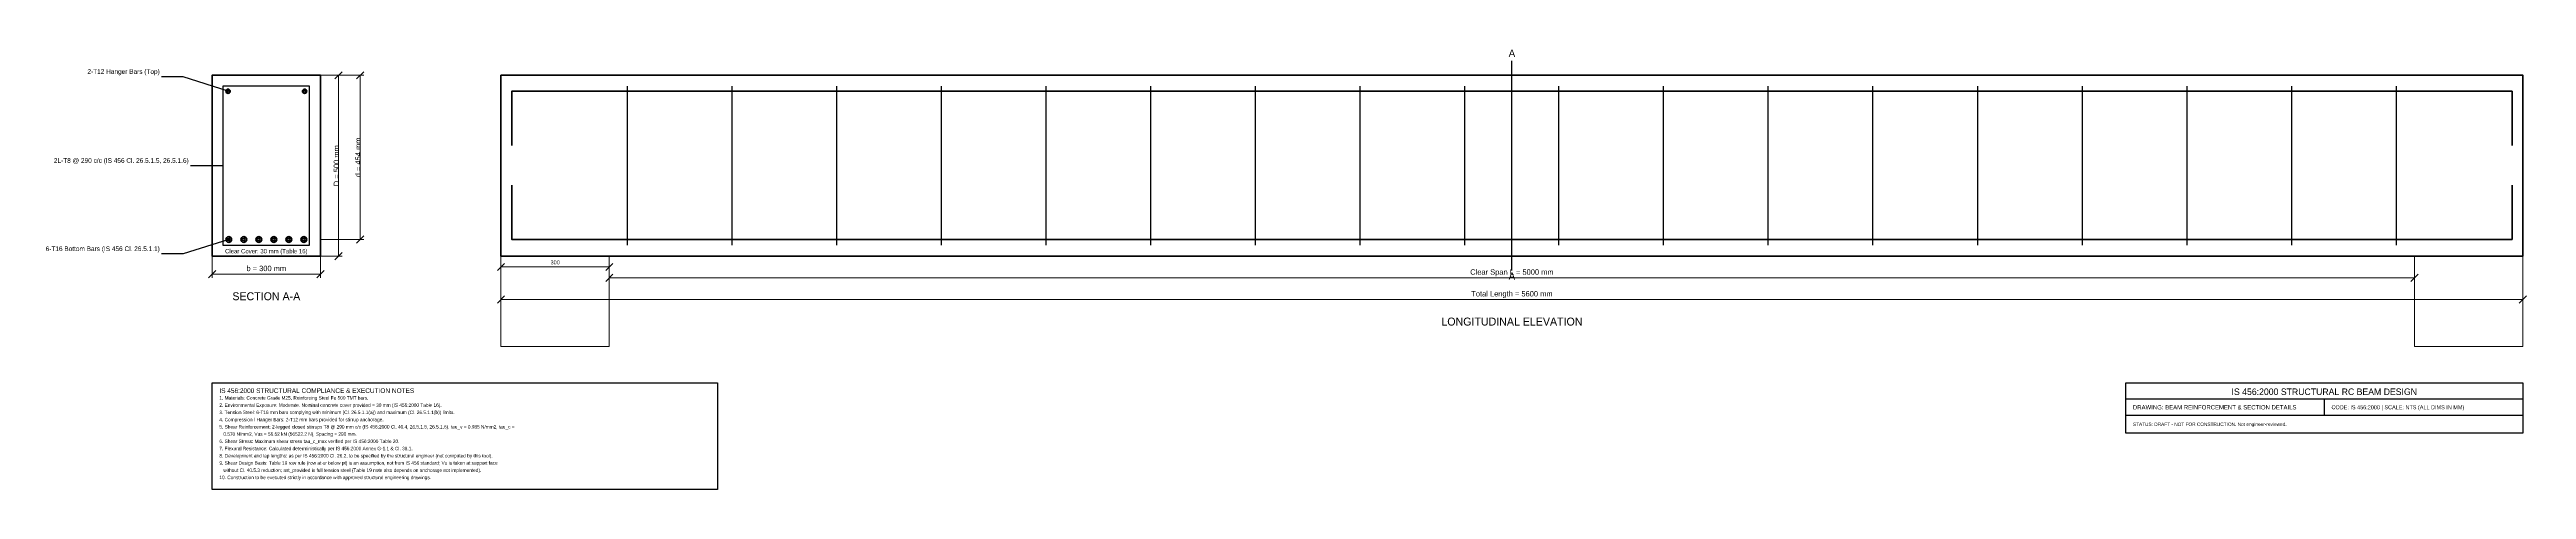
# Model space of a CAD drawing. Header units: millimetres. Extents: x -450 to 6410, y -645 to 571.
import ezdxf
from ezdxf.enums import TextEntityAlignment as Align

# ---------------------------------------------------------------- set-up
doc = ezdxf.new("R2010")
doc.units = ezdxf.units.MM
for name, color, linetype, lineweight in [('ANNOTATIONS', 6, 'Continuous', 25), ('DIMENSIONS', 2, 'Continuous', 18), ('HATCH', 8, 'Continuous', 13), ('OUTLINE', 7, 'Continuous', 35), ('REBAR_MAIN', 1, 'Continuous', 50), ('REBAR_TOP', 3, 'Continuous', 35), ('STIRRUPS', 4, 'Continuous', 25), ('TITLE_BLOCK', 5, 'Continuous', 25)]:
    doc.layers.add(name, color=color, linetype=linetype, lineweight=lineweight)

msp = doc.modelspace()

# ---------------------------------------------------------------- linework, layer by layer
at = {"layer": 'ANNOTATIONS'}
for p, q in [((-80, 496), (-140, 496)), ((44, 456), (-80, 496)), ((3600, -40), (3600, 540)), ((30, 250), (-60, 250)), ((-80, 6), (-140, 6)), ((46, 46), (-80, 6))]:
    msp.add_line(p, q, dxfattribs=at)
at = {"layer": 'DIMENSIONS'}
for p, q in [((300, 500), (360, 500)), ((300, 500), (420, 500)), ((340, 490), (360, 510)), ((350, 0), (350, 500)), ((400, 490), (420, 510)), ((410, 46), (410, 500)), ((0, 0), (0, -60)), ((300, 46), (420, 46)), ((300, 0), (300, -60)), ((300, 0), (360, 0)), ((340, -10), (360, 10)), ((400, 36), (420, 56)), ((800, 0), (800, -130)), ((800, 0), (800, -40)), ((1100, 0), (1100, -70)), ((1100, 0), (1100, -40)), ((6100, 0), (6100, -70)), ((6400, 0), (6400, -130)), ((-10, -60), (10, -40)), ((0, -50), (300, -50)), ((290, -60), (310, -40)), ((790, -40), (810, -20)), ((800, -30), (1100, -30)), ((1090, -40), (1110, -20)), ((1090, -70), (1110, -50)), ((1100, -60), (6100, -60)), ((6090, -70), (6110, -50)), ((790, -130), (810, -110)), ((800, -120), (6400, -120)), ((6390, -130), (6410, -110))]:
    msp.add_line(p, q, dxfattribs=at)
at = {"layer": 'HATCH'}
for points in [[(800, -250), (1100, -250), (1100, 0), (800, 0), (800, -250)], [(6100, -250), (6400, -250), (6400, 0), (6100, 0), (6100, -250)]]:
    msp.add_lwpolyline(points, close=True, dxfattribs=at)
at = {"layer": 'OUTLINE'}
for points in [[(0, 0), (300, 0), (300, 500), (0, 500), (0, 0)], [(800, 0), (6400, 0), (6400, 500), (800, 500), (800, 0)]]:
    msp.add_lwpolyline(points, close=True, dxfattribs=at)
at = {"layer": 'REBAR_MAIN'}
msp.add_lwpolyline([(830, 196), (830, 46), (6370, 46), (6370, 196)], dxfattribs=at)
for centre, radius in [((46, 46), 8), ((46, 46), 4), ((87.6, 46), 8), ((87.6, 46), 4), ((129.2, 46), 8), ((129.2, 46), 4), ((170.8, 46), 8), ((170.8, 46), 4), ((212.4, 46), 8), ((212.4, 46), 4), ((254, 46), 8), ((254, 46), 4)]:
    msp.add_circle(centre, radius, dxfattribs=at)
at = {"layer": 'REBAR_TOP'}
msp.add_lwpolyline([(830, 306), (830, 456), (6370, 456), (6370, 306)], dxfattribs=at)
for centre, radius in [((44, 456), 6), ((44, 456), 3), ((256, 456), 6), ((256, 456), 3)]:
    msp.add_circle(centre, radius, dxfattribs=at)
at = {"layer": 'STIRRUPS'}
for p, q in [((1150, 30), (1150, 470)), ((1440, 30), (1440, 470)), ((1730, 30), (1730, 470)), ((2020, 30), (2020, 470)), ((2310, 30), (2310, 470)), ((2600, 30), (2600, 470)), ((2890, 30), (2890, 470)), ((3180, 30), (3180, 470)), ((3470, 30), (3470, 470)), ((3730, 30), (3730, 470)), ((4020, 30), (4020, 470)), ((4310, 30), (4310, 470)), ((4600, 30), (4600, 470)), ((4890, 30), (4890, 470)), ((5180, 30), (5180, 470)), ((5470, 30), (5470, 470)), ((5760, 30), (5760, 470)), ((6050, 30), (6050, 470))]:
    msp.add_line(p, q, dxfattribs=at)
msp.add_lwpolyline([(30, 30), (270, 30), (270, 470), (30, 470), (30, 30)], close=True, dxfattribs=at)
at = {"layer": 'TITLE_BLOCK'}
for p, q in [((5300, -395), (6400, -395)), ((5850, -395), (5850, -440)), ((5300, -440), (6400, -440))]:
    msp.add_line(p, q, dxfattribs=at)
for points in [[(0, -350), (1400, -350), (1400, -645), (0, -645), (0, -350)], [(5300, -350), (6400, -350), (6400, -490), (5300, -490), (5300, -350)]]:
    msp.add_lwpolyline(points, close=True, dxfattribs=at)

# ---------------------------------------------------------------- texts
at = {"layer": 'ANNOTATIONS'}
for s, height, p in [('A', 20, (3600, 545)), ('Clear Cover: 30 mm (Table 16)', 12, (150, 4))]:
    msp.add_text(s, height=height, dxfattribs=at).set_placement(p, align=Align.BOTTOM_CENTER)
for s, p in [('2-T12 Hanger Bars (Top)', (-145, 500)), ('2L-T8 @ 290 c/c (IS 456 Cl. 26.5.1.5, 26.5.1.6)', (-65, 254)), ('6-T16 Bottom Bars (IS 456 Cl. 26.5.1.1)', (-145, 10))]:
    msp.add_text(s, height=13, dxfattribs=at).set_placement(p, align=Align.BOTTOM_RIGHT)
for s, height, p in [('A', 20, (3600, -45)), ('SECTION A-A', 22, (150, -100)), ('LONGITUDINAL ELEVATION', 22, (3600, -170))]:
    msp.add_text(s, height=height, dxfattribs=at).set_placement(p, align=Align.TOP_CENTER)
for s, p in [('2. Environmental Exposure: Moderate. Nominal concrete cover provided = 30 mm (IS 456:2000 Table 16).', (20, -412)), ('1. Materials: Concrete Grade M25, Reinforcing Steel Fe 500 TMT bars.', (20, -392)), ('4. Compression / Hanger Bars: 2-T12 mm bars provided for stirrup anchorage.', (20, -452)), ('3. Tension Steel: 6-T16 mm bars complying with minimum (Cl. 26.5.1.1(a)) and maximum (Cl. 26.5.1.1(b)) limits.', (20, -432)), ('5. Shear Reinforcement: 2-legged closed stirrups T8 @ 290 mm c/c (IS 456:2000 Cl. 40.4, 26.5.1.5, 26.5.1.6). tau_v = 0.985 N/mm2, tau_c =', (20, -472)), ('6. Shear Stress: Maximum shear stress tau_c_max verified per IS 456:2000 Table 20.', (20, -512)), ('8. Development and lap lengths: as per IS 456:2000 Cl. 26.2, to be specified by the structural engineer (not computed by this tool).', (20, -552)), ('7. Flexural Resistance: Calculated deterministically per IS 456:2000 Annex G-1.1 & Cl. 38.1.', (20, -532)), ('   0.570 N/mm2, Vus = 56.52 kN (56522.2 N), Spacing = 290 mm.', (20, -492)), ('9. Shear Design Basis: Table 19 row rule (row at or below pt) is an assumption, not from IS 456 standard; Vu is taken at support face', (20, -572)), ('10. Construction to be executed strictly in accordance with approved structural engineering drawings.', (20, -612)), ('   without Cl. 40.5.3 reduction; ast_provided is full tension steel (Table 19 note also depends on anchorage not implemented).', (20, -592))]:
    msp.add_text(s, height=9.5, dxfattribs=at).set_placement(p, align=Align.MIDDLE_LEFT)
at = {"layer": 'DIMENSIONS'}
for s, p in [('D = 500 mm', (356, 250)), ('d = 454 mm', (416, 273))]:
    msp.add_text(s, height=15, rotation=90, dxfattribs=at).set_placement(p, align=Align.BOTTOM_CENTER)
for s, height, p in [('b = 300 mm', 15, (150, -46)), ('300', 11, (950, -26)), ('Clear Span L = 5000 mm', 15, (3600, -56)), ('Total Length = 5600 mm', 15, (3600, -116))]:
    msp.add_text(s, height=height, dxfattribs=at).set_placement(p, align=Align.BOTTOM_CENTER)
at = {"layer": 'TITLE_BLOCK'}
for s, height, p in [('IS 456:2000 STRUCTURAL COMPLIANCE & EXECUTION NOTES', 13, (20, -372)), ('STATUS: DRAFT - NOT FOR CONSTRUCTION. Not engineer-reviewed.', 9.5, (5320, -465)), ('DRAWING: BEAM REINFORCEMENT & SECTION DETAILS', 12, (5320, -418)), ('CODE: IS 456:2000 | SCALE: NTS (ALL DIMS IN MM)', 11, (5870, -418))]:
    msp.add_text(s, height=height, dxfattribs=at).set_placement(p, align=Align.MIDDLE_LEFT)
msp.add_text('IS 456:2000 STRUCTURAL RC BEAM DESIGN', height=18, dxfattribs=at).set_placement((5850, -375), align=Align.MIDDLE_CENTER)

doc.saveas('drawing.dxf')
